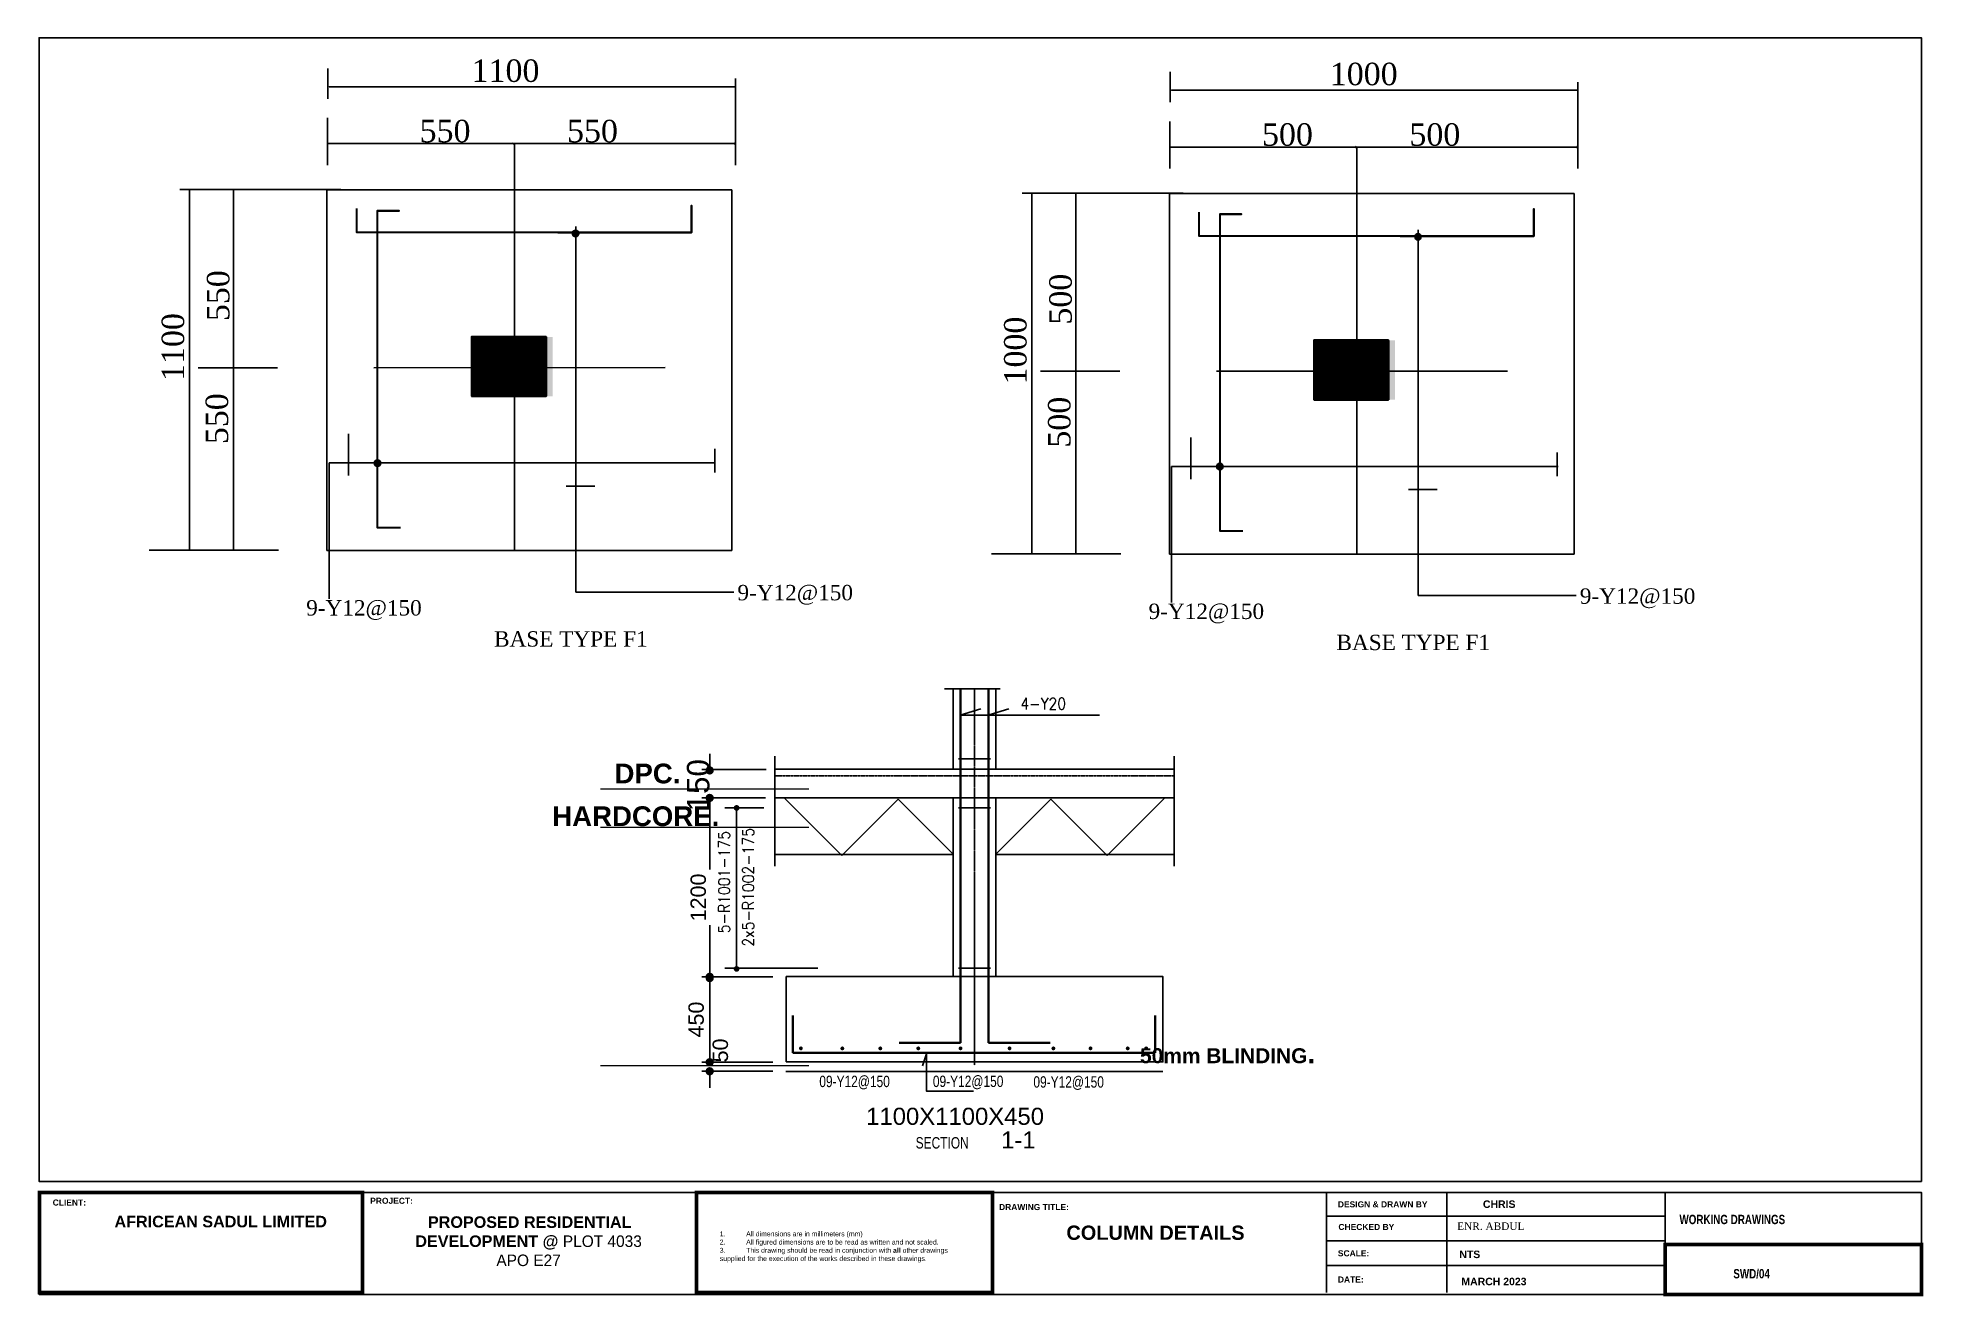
# Model space of a CAD drawing. Header units: inches. Extents: x 23 to 2032867, y 13 to 664695.
# Drawn here: x 1808419 to 1858763, y 347037 to 380648 of the extents above; entities that cross this region are included whole.
import ezdxf

# ---------------------------------------------------------------- set-up
doc = ezdxf.new("R2010")
doc.units = ezdxf.units.IN
doc.header["$MEASUREMENT"] = 0
doc.linetypes.add('CENTER2', pattern=[0.7, 0.5, -0.1, 0, -0.1])
doc.linetypes.add('PHANTOM', pattern=[2.5, 1.25, -0.25, 0.25, -0.25, 0.25, -0.25])
for name, color, linetype in [('03-DIMS', 180, 'Continuous'), ('Annotation - Text', 7, 'Continuous'), ('COLSTR', 5, 'Continuous'), ('COLTX', 7, 'Continuous'), ('dimensions', 1, 'Continuous'), ('F5', 5, 'Continuous'), ('FDNREIN', 5, 'Continuous'), ('FDNTX', 7, 'Continuous'), ('GRIDSTR', 1, 'CENTER2'), ('Text_blocks', 7, 'Continuous')]:
    doc.layers.add(name, color=color, linetype=linetype)
doc.layers.add('Text', color=7, linetype='Continuous', lineweight=25)
doc.styles.add('GENERATED_STYLE_3', font='arialbd.ttf')
doc.styles.add('NEW', font='swisseb.ttf', dxfattribs={"width": 0.75})
doc.styles.add('RCDIM', font='romans.shx', dxfattribs={"width": 0.8})
doc.styles.add('SIMPLEX8', font='simplexd.shx', dxfattribs={"width": 0.8})
doc.styles.get("Standard").update_dxf_attribs({"font": 'arial.ttf'})
doc.dimstyles.new('STANDARD300', dxfattribs={"dimscale": 0, "dimtxt": 600, "dimasz": 220, "dimexe": 20, "dimexo": 20, "dimgap": 150, "dimtad": 1, "dimdec": 0, "dimzin": 0, "dimdsep": 46, "dimtxsty": 'Standard', "dimblk1": 'DOT', "dimblk2": 'DOT', "dimsah": 1, "dimcen": 0, "dimadec": 0, "dimazin": 0, "dimtfac": 1, "dimtdec": 0, "dimtofl": 0, "dimtmove": 2, "dimatfit": 3, "dimldrblk": 'DOT', "dimfxl": 20, "dimtolj": 1, "dimtzin": 0, "dimarcsym": 0})

msp = doc.modelspace()

# ---------------------------------------------------------------- texts
at = {"color": 7, "style": 'NEW', "width": 0.75}
msp.add_text(' WORKING DRAWINGS', height=250, dxfattribs=at).set_placement((1852180.636, 348964.277))
at = {"color": 1, "style": 'NEW', "width": 0.75}
msp.add_text('SWD/04', height=250, dxfattribs=at).set_placement((1853691.618, 347515.439))
at = {"linetype": 'Continuous', "attachment_point": 1}
for s, width, insert, char_height in [('{\\fTimes New Roman|b0|i0|c0|p18;1100}', 1939, (1820002.894, 380067.479), 600), ('{\\fTimes New Roman|b0|i0|c0|p18;1000}', 1939, (1842917.286, 379979.08), 600), ('{\\fTimes New Roman|b0|i0|c0|p18;550}', 2202.62302, (1818615.603, 378454.852), 600), ('{\\fTimes New Roman|b0|i0|c0|p18;550}', 2202.62302, (1822551.603, 378454.852), 600), ('{\\fTimes New Roman|b0|i0|c0|p18;500}', 2202.62302, (1841107.006, 378361.957), 600), ('{\\fTimes New Roman|b0|i0|c0|p18;500}', 2202.62302, (1845043.006, 378361.957), 600), ('{\\fTimes New Roman|b0|i0|c0|p18;9-Y12@150}', 2202.62302, (1827102.103, 366034.479), 410.4), ('{\\fTimes New Roman|b0|i0|c0|p18;9-Y12@150}', 2202.62302, (1815588.103, 365627.979), 410.4), ('{\\fTimes New Roman|b0|i0|c0|p18;9-Y12@150}', 2202.62302, (1838079.506, 365535.084), 410.4), ('{\\fTimes New Roman|b0|i0|c0|p18;9-Y12@150}', 2202.62302, (1849593.506, 365941.584), 410.4), ('{\\fTimes New Roman|b0|i0|c0|p18;BASE TYPE F1}', 5292.21001, (1820604.894, 364797.352), 410.4), ('{\\fTimes New Roman|b0|i0|c0|p18;BASE TYPE F1}', 5292.21001, (1843096.297, 364704.457), 410.4), ('{\\fTimes New Roman|b0|i0|c0|p18;ENR. ABDUL}', 3693.92271, (1846318.741, 349009.82), 200)]:
    msp.add_mtext_dynamic_manual_height_columns(s, width=width, gutter_width=1, heights=[0], dxfattribs=dict(at, insert=insert, char_height=char_height))
at = {"linetype": 'Continuous', "char_height": 600, "attachment_point": 1, "rotation": 90}
for s, insert in [('{\\fTimes New Roman|b0|i0|c0|p18;550}', (1812935.767, 373078.561)), ('{\\fTimes New Roman|b0|i0|c0|p18;500}', (1835427.17, 372985.666)), ('{\\fTimes New Roman|b0|i0|c0|p18;1100}', (1811729.267, 371480.061)), ('{\\fTimes New Roman|b0|i0|c0|p18;1000}', (1834220.67, 371387.166)), ('{\\fTimes New Roman|b0|i0|c0|p18;550}', (1812902.767, 369793.561)), ('{\\fTimes New Roman|b0|i0|c0|p18;500}', (1835394.17, 369700.666))]:
    msp.add_mtext_dynamic_manual_height_columns(s, width=4150.63981, gutter_width=1, heights=[0], dxfattribs=dict(at, insert=insert))
at = {"layer": 'Annotation - Text', "color": 3, "linetype": 'Continuous', "lineweight": 20, "char_height": 308.41305, "width": 6578.13351, "attachment_point": 2, "line_spacing_factor": 0.992596, "style": 'GENERATED_STYLE_3'}
for s, insert in [('\\pi61.34644;AFRICEAN SADUL LIMITED', (1813274.471, 349187.23)), ('\\pi61.34644;PROPOSED RESIDENTIAL DEVELOPMENT @ {\\fStencil|b0|i0|c0|p82;PLOT 4033 APO E27}', (1821525.201, 349173.069))]:
    msp.add_mtext(s, dxfattribs=dict(at, insert=insert))
at = {"layer": 'Annotation - Text', "color": 5, "linetype": 'Continuous', "lineweight": 20, "insert": (1838263.388, 348926.051), "char_height": 380.75686, "width": 5734.55163, "attachment_point": 2, "style": 'GENERATED_STYLE_3'}
msp.add_mtext('COLUMN DETAILS', dxfattribs=at)
at = {"layer": 'COLTX', "color": 0, "style": 'RCDIM', "width": 0.9}
msp.add_text('4-Y20', height=304.2, dxfattribs=at).set_placement((1834656.088, 362712.015))
at = {"layer": 'dimensions', "color": 0, "style": 'RCDIM', "width": 0.9}
for s, p in [('2x5-R1002-175', (1827543.228, 356375.949)), ('5-R1001-175', (1826898.987, 356731.064))]:
    msp.add_text(s, height=304.2, rotation=90, dxfattribs=at).set_placement(p)
at = {"layer": 'F5', "color": 1, "lineweight": -2, "char_height": 161.40513, "width": 2440.2958, "attachment_point": 4}
for s, insert in [('{\\fArial|b1|i0|c0|p34;CLIENT:}', (1808819.055, 349540.136)), ('{\\fArial|b1|i0|c0|p34;PROJECT:}', (1817296.796, 349586.796)), ('{\\fArial|b1|i0|c0|p34;DRAWING TITLE:}', (1834086.815, 349418.894))]:
    msp.add_mtext(s, dxfattribs=dict(at, insert=insert))
at = {"layer": 'F5', "color": 0, "lineweight": -2, "attachment_point": 4}
for s, insert, char_height, width in [('{\\fArial|b1|i0|c0|p34;DESIGN & DRAWN BY}', (1843133.195, 349491.91), 161.40513, 2942.19242), ('{\\fArial|b1|i0|c0|p34;CHRIS}', (1847006.177, 349495.985), 200, 2942.19242), ('{\\fArial|b1|i0|c0|p34;CHECKED BY}', (1843147.784, 348888.151), 161.40513, 2440.2958), ('{\\fArial|b1|i0|c0|p34;SCALE:}', (1843133.195, 348184.897), 161.40513, 2440.2958), ('{\\fArial|b1|i0|c0|p34;NTS}', (1846376.373, 348155.699), 200, 3668.54445), ('{\\fArial|b1|i0|c0|p34;DATE:}', (1843133.195, 347485.794), 161.40513, 2440.2958), ('{\\fArial|b1|i0|c0|p34;MARCH 2023}', (1846431.037, 347431.191), 200, 3594.91605)]:
    msp.add_mtext(s, dxfattribs=dict(at, insert=insert, char_height=char_height, width=width))
at = {"layer": 'F5', "color": 0, "lineweight": -2, "insert": (1826628.702, 348502.353), "char_height": 176.536858, "width": 5375.14343, "attachment_point": 4, "style": 'SIMPLEX8'}
msp.add_mtext('\\pt1.83722;{\\fArial|b1|i0|c0|p34;\\H0.99997x;\\L\\P\\pi-0.97307,l0.97307,t706.14743;\\fArial|b0|i0|c0|p34;\\H0.7476x;\\l1.^IAll dimensions are in millimeters (mm)\\P2.^IAll figured dimensions are to be read as written and not scaled.\\P3.^IThis drawing should be read in conjunction with \\fArial|b1|i0|c0|p34;all\\fArial|b0|i0|c0|p34; other drawings \\P\\pi0,t3.89193;supplied for the execution of the works described in these drawings.}', dxfattribs=at)
at = {"layer": 'FDNREIN', "color": 0}
for s, p in [('1100X1100X450', (1830538.086, 351616.154)), ('1-1', (1834142.212, 350985.003))]:
    msp.add_text(s, height=456.3, dxfattribs=at).set_placement(p)
at = {"layer": 'Text', "color": 0, "width": 0.75}
for s, p in [('09-Y12@150', (1829287.915, 352623.37)), ('09-Y12@150', (1832319.671, 352625.982)), ('09-Y12@150', (1835003.689, 352609.137)), ('SECTION', (1831860.591, 350984.191))]:
    msp.add_text(s, height=304.2, dxfattribs=at).set_placement(p)
at = {"layer": 'Text_blocks', "color": 0, "lineweight": 0, "char_height": 527.34375, "width": 9570.91592, "attachment_point": 2, "style": 'GENERATED_STYLE_3'}
for s, insert in [('{\\fArial Greek|b1|i0|c0|p34;DPC.}', (1824699.073, 361262.212)), ('{\\fArial Greek|b1|i0|c0|p34;HARDCORE.}', (1824387.073, 360122.063)), ('{\\fArial Greek|b1|i0|c0|p34;\\H0.75852x;50mm BLINDING\\H1.3184x;.}', (1840187.961, 353789.592))]:
    msp.add_mtext(s, dxfattribs=dict(at, insert=insert))

# ---------------------------------------------------------------- blocks, each defined once
blk = doc.blocks.new('DOT')
at = {"layer": '03-DIMS', "color": 0, "linetype": 'ByBlock'}
blk.add_line((-0.5, 0), (-1, 0), dxfattribs=at)
at = {"layer": '03-DIMS', "color": 0, "linetype": 'ByBlock', "const_width": 0.5}
blk.add_lwpolyline([(-0.25, 0, 1), (0.25, 0, 1)], format="xyb", close=True, dxfattribs=at)
blk = doc.blocks.new('*D296')
at = {"layer": 'Defpoints', "color": 0, "transparency": 16777216}
for p in [(1826357, 360346), (1826361, 360346), (1826366, 355536)]:
    blk.add_point(p, dxfattribs=at)
at = {"layer": 'dimensions', "color": 0, "lineweight": -2, "transparency": 16777216}
for p, q in [((1826361, 360126), (1826361, 358431)), ((1826377, 360346), (1826381, 360346)), ((1826361, 355756), (1826361, 356945)), ((1826346, 355536), (1826341, 355536))]:
    blk.add_line(p, q, dxfattribs=at)
at = {"layer": 'dimensions', "color": 0, "lineweight": -2, "transparency": 16777216, "xscale": 220, "yscale": 220, "zscale": 220}
for p, rotation in [((1826361, 360346), 90), ((1826361, 355536), 270)]:
    blk.add_blockref('DOT', p, dxfattribs=dict(at, rotation=rotation))
at = {"layer": 'dimensions', "color": 0, "transparency": 16777216, "insert": (1826057, 357688), "char_height": 600, "attachment_point": 5, "rotation": 90}
blk.add_mtext('\\A1;{\\H0.684x;1200}', dxfattribs=at)
blk = doc.blocks.new('_Dot')
at = {"color": 0, "linetype": 'ByBlock', "lineweight": -2}
blk.add_line((-0.5, 0), (-1, 0), dxfattribs=at)
at = {"color": 0, "linetype": 'ByBlock', "const_width": 0.5}
blk.add_lwpolyline([(-0.25, 0, 1), (0.25, 0, 1)], format="xyb", close=True, dxfattribs=at)
blk = doc.blocks.new('*D297')
at = {"layer": 'Defpoints', "color": 0, "transparency": 16777216}
for p in [(1826359, 353288), (1826361, 353288), (1826377, 353047)]:
    blk.add_point(p, dxfattribs=at)
at = {"layer": 'dimensions', "color": 0, "lineweight": -2, "transparency": 16777216}
for p, q in [((1826361, 353508), (1826361, 353728)), ((1826357, 353047), (1826341, 353047)), ((1826379, 353288), (1826381, 353288)), ((1826361, 352827), (1826361, 352607))]:
    blk.add_line(p, q, dxfattribs=at)
at = {"layer": 'dimensions', "color": 0, "lineweight": -2, "transparency": 16777216, "xscale": 220, "yscale": 220, "zscale": 220}
for p, rotation in [((1826361, 353288), 270), ((1826361, 353047), 90)]:
    blk.add_blockref('DOT', p, dxfattribs=dict(at, rotation=rotation))
at = {"layer": 'dimensions', "color": 0, "transparency": 16777216, "insert": (1826647, 353602), "char_height": 600, "attachment_point": 5, "rotation": 90}
blk.add_mtext('\\A1;{\\H0.684x;50}', dxfattribs=at)
blk = doc.blocks.new('*D298')
at = {"layer": 'Defpoints', "color": 0, "transparency": 16777216}
for p in [(1826355, 355569), (1826361, 355569), (1826373, 353288)]:
    blk.add_point(p, dxfattribs=at)
at = {"layer": 'dimensions', "color": 0, "lineweight": -2, "transparency": 16777216}
for p, q in [((1826375, 355569), (1826381, 355569)), ((1826361, 353508), (1826361, 355349)), ((1826353, 353288), (1826341, 353288))]:
    blk.add_line(p, q, dxfattribs=at)
at = {"layer": 'dimensions', "color": 0, "lineweight": -2, "transparency": 16777216, "xscale": 220, "yscale": 220, "zscale": 220}
for p, rotation in [((1826361, 355569), 90), ((1826361, 353288), 270)]:
    blk.add_blockref('DOT', p, dxfattribs=dict(at, rotation=rotation))
at = {"layer": 'dimensions', "color": 0, "transparency": 16777216, "insert": (1826001, 354428), "char_height": 600, "attachment_point": 5, "rotation": 90}
blk.add_mtext('\\A1;{\\H0.684x;450}', dxfattribs=at)
blk = doc.blocks.new('*D299')
at = {"layer": 'Defpoints', "color": 0, "transparency": 16777216}
for p in [(1826350, 361081), (1826361, 361081), (1826360, 360346)]:
    blk.add_point(p, dxfattribs=at)
at = {"layer": 'dimensions', "color": 0, "lineweight": -2, "transparency": 16777216}
for p, q in [((1826361, 361301), (1826361, 361521)), ((1826370, 361081), (1826381, 361081)), ((1826361, 360126), (1826361, 359906)), ((1826380, 360346), (1826381, 360346))]:
    blk.add_line(p, q, dxfattribs=at)
at = {"layer": 'dimensions', "color": 0, "lineweight": -2, "transparency": 16777216, "xscale": 220, "yscale": 220, "zscale": 220}
for p, rotation in [((1826361, 361081), 270), ((1826361, 360346), 90)]:
    blk.add_blockref('DOT', p, dxfattribs=dict(at, rotation=rotation))
at = {"layer": 'dimensions', "color": 0, "transparency": 16777216, "insert": (1826057, 360684), "char_height": 600, "attachment_point": 5, "rotation": 90}
blk.add_mtext('\\A1;150', dxfattribs=at)

# ---------------------------------------------------------------- dimensions: what is measured, and where the dimension line sits
at = {"layer": 'dimensions', "color": 0}
for base, p1, p2, text, picture, middle in [((1826360.717, 361081.199), (1826360.078, 360346.362), (1826350.444, 361081.199), '150', '*D299', (1826056.517, 360684.432)), ((1826360.717, 360346.362), (1826366.134, 355536.455), (1826357.482, 360346.362), '{\\H0.684x;1200}', '*D296', (1826056.517, 357688.074)), ((1826360.717, 353287.733), (1826376.633, 353046.903), (1826358.876, 353287.733), '{\\H0.684x;50}', '*D297', (1826647.224, 353601.898))]:
    dim = msp.add_linear_dim(base=base, p1=p1, p2=p2, angle=90, text=text, dimstyle='STANDARD300', override={"dimscale": 1}, dxfattribs=at)
    dim.commit()
    dim.dimension.update_dxf_attribs({"geometry": picture, "text_midpoint": middle, "dimtype": 160})
dim = msp.add_linear_dim(base=(1826360.717, 355569.233), p1=(1826373.217, 353287.733), p2=(1826354.961, 355569.233), angle=90, text='{\\H0.684x;450}', dimstyle='STANDARD300', override={"dimscale": 1}, dxfattribs=at)
dim.commit()
dim.dimension.update_dxf_attribs({"geometry": '*D298', "text_midpoint": (1826001.178, 354428.483)})

# ---------------------------------------------------------------- hatches: boundary and pattern name
h = msp.add_hatch(color=256)
h.dxf.hatch_style = 1
h.set_gradient(color1=(255, 255, 255), one_color=1, tint=1)
h.paths.add_polyline_path([(1816202.644, 379322.852), (1816202.644, 379337.352), (1816167.144, 379337.352)])
h.paths.add_polyline_path([(1816167.144, 379337.352), (1816202.644, 379337.352), (1816202.644, 379356.352)])
h = msp.add_hatch(color=256)
h.dxf.hatch_style = 1
h.set_gradient(color1=(255, 255, 255), one_color=1, tint=1)
h.paths.add_polyline_path([(1827015.644, 379351.852), (1827015.644, 379337.352), (1827051.144, 379337.352)])
h.paths.add_polyline_path([(1827051.144, 379337.352), (1827015.644, 379337.352), (1827015.644, 379318.352)])
h = msp.add_hatch(color=256)
h.dxf.hatch_style = 1
h.set_gradient(color1=(255, 255, 255), one_color=1, tint=1)
h.paths.add_polyline_path([(1838694.047, 379229.957), (1838694.047, 379244.457), (1838658.547, 379244.457)])
h.paths.add_polyline_path([(1838658.547, 379244.457), (1838694.047, 379244.457), (1838694.047, 379263.457)])
h = msp.add_hatch(color=256)
h.dxf.hatch_style = 1
h.set_gradient(color1=(255, 255, 255), one_color=1, tint=1)
h.paths.add_polyline_path([(1849507.047, 379258.957), (1849507.047, 379244.457), (1849542.547, 379244.457)])
h.paths.add_polyline_path([(1849542.547, 379244.457), (1849507.047, 379244.457), (1849507.047, 379225.457)])
h = msp.add_hatch(color=256)
h.dxf.hatch_style = 1
h.set_gradient(color1=(255, 255, 255), one_color=1, tint=1)
h.paths.add_polyline_path([(1816190.644, 377806.352), (1816190.644, 377820.852), (1816155.144, 377820.852)])
h.paths.add_polyline_path([(1816155.144, 377820.852), (1816190.644, 377820.852), (1816190.644, 377839.852)])
h = msp.add_hatch(color=256)
h.dxf.hatch_style = 1
h.set_gradient(color1=(255, 255, 255), one_color=1, tint=1)
h.paths.add_polyline_path([(1821115.394, 377834.852), (1821115.394, 377820.352), (1821150.894, 377820.352)])
h.paths.add_polyline_path([(1821150.894, 377820.352), (1821115.394, 377820.352), (1821115.394, 377801.352)])
h = msp.add_hatch(color=256)
h.dxf.hatch_style = 1
h.set_gradient(color1=(255, 255, 255), one_color=1, tint=1)
h.paths.add_polyline_path([(1821186.894, 377805.852), (1821186.894, 377820.352), (1821151.394, 377820.352)])
h.paths.add_polyline_path([(1821151.394, 377820.352), (1821186.894, 377820.352), (1821186.894, 377839.352)])
h = msp.add_hatch(color=256)
h.dxf.hatch_style = 1
h.set_gradient(color1=(255, 255, 255), one_color=1, tint=1)
h.paths.add_polyline_path([(1827050.394, 377820.352), (1827014.894, 377834.852), (1827014.894, 377820.352)])
h.paths.add_polyline_path([(1827050.394, 377820.352), (1827014.894, 377820.352), (1827014.894, 377801.352)])
h = msp.add_hatch(color=256)
h.dxf.hatch_style = 1
h.set_gradient(color1=(255, 255, 255), one_color=1, tint=1)
h.paths.add_polyline_path([(1838682.047, 377713.457), (1838682.047, 377727.957), (1838646.547, 377727.957)])
h.paths.add_polyline_path([(1838646.547, 377727.957), (1838682.047, 377727.957), (1838682.047, 377746.957)])
h = msp.add_hatch(color=256)
h.dxf.hatch_style = 1
h.set_gradient(color1=(255, 255, 255), one_color=1, tint=1)
h.paths.add_polyline_path([(1843606.797, 377741.957), (1843606.797, 377727.457), (1843642.297, 377727.457)])
h.paths.add_polyline_path([(1843642.297, 377727.457), (1843606.797, 377727.457), (1843606.797, 377708.457)])
h = msp.add_hatch(color=256)
h.dxf.hatch_style = 1
h.set_gradient(color1=(255, 255, 255), one_color=1, tint=1)
h.paths.add_polyline_path([(1843678.297, 377712.957), (1843678.297, 377727.457), (1843642.797, 377727.457)])
h.paths.add_polyline_path([(1843642.797, 377727.457), (1843678.297, 377727.457), (1843678.297, 377746.457)])
h = msp.add_hatch(color=256)
h.dxf.hatch_style = 1
h.set_gradient(color1=(255, 255, 255), one_color=1, tint=1)
h.paths.add_polyline_path([(1849541.797, 377727.457), (1849506.297, 377741.957), (1849506.297, 377727.457)])
h.paths.add_polyline_path([(1849541.797, 377727.457), (1849506.297, 377727.457), (1849506.297, 377708.457)])
h = msp.add_hatch(color=256)
h.dxf.hatch_style = 1
h.set_gradient(color1=(255, 255, 255), one_color=1, tint=1)
h.paths.add_polyline_path([(1822777.394, 375507.781), (1822777.394, 375426.352), (1822866.776, 375426.352, 0.410808213)])
h.paths.add_polyline_path([(1822866.894, 375421.852, 0.013088119), (1822866.776, 375426.352), (1822777.394, 375426.352), (1822777.394, 375335.923, 0.42618782)])
h.paths.add_polyline_path([(1822777.394, 375426.352), (1822695.012, 375426.352, 0.013088119), (1822694.894, 375421.852, 0.402339841), (1822777.394, 375335.923)])
h.paths.add_polyline_path([(1822777.394, 375507.781, 0.387212709), (1822695.012, 375426.352), (1822777.394, 375426.352)])
h = msp.add_hatch(color=256)
h.dxf.hatch_style = 1
h.set_gradient(color1=(255, 255, 255), one_color=1, tint=1)
h.paths.add_polyline_path([(1845268.797, 375414.886), (1845268.797, 375333.457), (1845358.179, 375333.457, 0.410808213)])
h.paths.add_polyline_path([(1845358.297, 375328.957, 0.013088119), (1845358.179, 375333.457), (1845268.797, 375333.457), (1845268.797, 375243.028, 0.42618782)])
h.paths.add_polyline_path([(1845268.797, 375333.457), (1845186.415, 375333.457, 0.013088119), (1845186.297, 375328.957, 0.402339841), (1845268.797, 375243.028)])
h.paths.add_polyline_path([(1845268.797, 375414.886, 0.387212709), (1845186.415, 375333.457), (1845268.797, 375333.457)])
at = {"linetype": 'CENTER2', "lineweight": 35}
h = msp.add_hatch(dxfattribs=at)
h.set_pattern_fill('_USER', color=256, style=0, pattern_type=0)
h.set_pattern_definition([(0, (997517.4982, 161040.3437), (0, 1), [])])
h.paths.add_polyline_path([(1821995.894, 371860.568), (1820993.281, 371860.568), (1820993.281, 371071.352), (1821995.894, 371071.352)])
h.paths.add_polyline_path([(1820993.281, 372672.088), (1820003.05, 372672.088), (1820003.05, 371860.568), (1820993.281, 371860.568)])
h.paths.add_polyline_path([(1821995.894, 372672.088), (1820993.281, 372672.088), (1820993.281, 371860.568), (1821995.894, 371860.568)])
h.paths.add_polyline_path([(1820993.281, 371860.568), (1820003.05, 371860.568), (1820003.05, 371071.352), (1820993.281, 371071.352)])
at = {"lineweight": 35}
h = msp.add_hatch(color=256, dxfattribs=at)
h.dxf.hatch_style = 1
h.set_gradient(color1=(255, 255, 255), one_color=1, tint=1)
h.paths.add_polyline_path([(1822165.894, 371071.352), (1822165.894, 372655.352), (1820226.394, 372655.352), (1820226.394, 371071.352)])
at = {"linetype": 'CENTER2', "lineweight": 35}
h = msp.add_hatch(dxfattribs=at)
h.set_pattern_fill('_USER', color=256, style=0, pattern_type=0)
h.set_pattern_definition([(0, (1020008.901, 160947.4488), (0, 1), [])])
h.paths.add_polyline_path([(1844487.297, 371767.673), (1843484.684, 371767.673), (1843484.684, 370978.457), (1844487.297, 370978.457)])
h.paths.add_polyline_path([(1843484.684, 372579.193), (1842494.453, 372579.193), (1842494.453, 371767.673), (1843484.684, 371767.673)])
h.paths.add_polyline_path([(1844487.297, 372579.193), (1843484.684, 372579.193), (1843484.684, 371767.673), (1844487.297, 371767.673)])
h.paths.add_polyline_path([(1843484.684, 371767.673), (1842494.453, 371767.673), (1842494.453, 370978.457), (1843484.684, 370978.457)])
at = {"lineweight": 35}
h = msp.add_hatch(color=256, dxfattribs=at)
h.dxf.hatch_style = 1
h.set_gradient(color1=(255, 255, 255), one_color=1, tint=1)
h.paths.add_polyline_path([(1844657.297, 370978.457), (1844657.297, 372562.457), (1842717.797, 372562.457), (1842717.797, 370978.457)])
h = msp.add_hatch(color=256)
h.dxf.hatch_style = 1
h.set_gradient(color1=(255, 255, 255), one_color=1, tint=1)
h.paths.add_polyline_path([(1817486.894, 369372.781), (1817486.894, 369291.352), (1817576.276, 369291.352, 0.410808213)])
h.paths.add_polyline_path([(1817576.394, 369286.852, 0.013088119), (1817576.276, 369291.352), (1817486.894, 369291.352), (1817486.894, 369200.923, 0.42618782)])
h.paths.add_polyline_path([(1817486.894, 369291.352), (1817404.512, 369291.352, 0.013088119), (1817404.394, 369286.852, 0.402339841), (1817486.894, 369200.923)])
h.paths.add_polyline_path([(1817486.894, 369372.781, 0.387212709), (1817404.512, 369291.352), (1817486.894, 369291.352)])
h = msp.add_hatch(color=256)
h.dxf.hatch_style = 1
h.set_gradient(color1=(255, 255, 255), one_color=1, tint=1)
h.paths.add_polyline_path([(1839978.297, 369279.886), (1839978.297, 369198.457), (1840067.679, 369198.457, 0.410808213)])
h.paths.add_polyline_path([(1840067.797, 369193.957, 0.013088119), (1840067.679, 369198.457), (1839978.297, 369198.457), (1839978.297, 369108.028, 0.42618782)])
h.paths.add_polyline_path([(1839978.297, 369198.457), (1839895.915, 369198.457, 0.013088119), (1839895.797, 369193.957, 0.402339841), (1839978.297, 369108.028)])
h.paths.add_polyline_path([(1839978.297, 369279.886, 0.387212709), (1839895.915, 369198.457), (1839978.297, 369198.457)])

# ---------------------------------------------------------------- linework, layer by layer
for p, q in [((1816167.394, 379828.102), (1816167.394, 379016.852)), ((1838658.797, 379735.207), (1838658.797, 378923.957)), ((1816196.894, 379337.352), (1827037.394, 379337.352)), ((1827051.894, 379556.227), (1827051.894, 378473.102)), ((1838688.297, 379244.457), (1849528.797, 379244.457)), ((1849543.297, 379463.332), (1849543.297, 378380.207)), ((1816155.894, 378505.852), (1816155.894, 377246.352)), ((1827051.894, 378505.852), (1827051.894, 377246.352)), ((1838647.297, 378412.957), (1838647.297, 377153.457)), ((1849543.297, 378412.957), (1849543.297, 377153.457)), ((1816185.394, 377820.352), (1827050.394, 377820.352)), ((1821105.394, 377835.352), (1821140.894, 377820.852)), ((1821150.894, 377820.352), (1821115.394, 377801.352)), ((1821151.394, 377820.352), (1821151.394, 366950.852)), ((1827014.894, 377834.852), (1827050.394, 377820.352)), ((1827050.394, 377820.352), (1827014.894, 377801.352)), ((1838676.797, 377727.457), (1849541.797, 377727.457)), ((1843596.797, 377742.457), (1843632.297, 377727.957)), ((1843642.297, 377727.457), (1843606.797, 377708.457)), ((1843642.797, 377727.457), (1843642.797, 366857.957)), ((1849506.297, 377741.957), (1849541.797, 377727.457)), ((1849541.797, 377727.457), (1849506.297, 377708.457)), ((1816510.394, 376591.352), (1812213.894, 376591.352)), ((1812471.394, 376591.352), (1812471.394, 366958.352)), ((1813643.894, 376591.352), (1813643.894, 366958.352)), ((1816142.394, 376584.352), (1826950.894, 376584.352)), ((1816142.394, 376584.352), (1816142.394, 366950.852)), ((1826950.894, 376584.352), (1826950.894, 366950.852)), ((1839001.797, 376498.457), (1834705.297, 376498.457)), ((1834962.797, 376498.457), (1834962.797, 366865.457)), ((1836135.297, 376498.457), (1836135.297, 366865.457)), ((1838633.797, 376491.457), (1849442.297, 376491.457)), ((1838633.797, 376491.457), (1838633.797, 366857.957)), ((1849442.297, 376491.457), (1849442.297, 366857.957)), ((1822785.394, 375606.352), (1822785.394, 365844.852)), ((1845276.797, 375513.457), (1845276.797, 365751.957)), ((1812702.767, 371832.008), (1814823.894, 371832.444)), ((1817397.645, 371833.494), (1825173.394, 371836.852)), ((1835194.17, 371739.113), (1837315.297, 371739.549)), ((1839889.048, 371740.599), (1847664.797, 371743.957)), ((1816715.394, 370066.852), (1816715.394, 368952.352)), ((1826500.394, 369664.352), (1826500.394, 369032.852)), ((1839206.797, 369973.957), (1839206.797, 368859.457)), ((1848991.797, 369571.457), (1848991.797, 368939.957)), ((1826520.394, 369291.352), (1816202.394, 369291.352)), ((1816202.394, 369291.352), (1816202.394, 365660.352)), ((1849011.797, 369198.457), (1838693.797, 369198.457)), ((1838693.797, 369198.457), (1838693.797, 365567.457)), ((1822530.894, 368675.852), (1823296.394, 368675.852)), ((1845022.297, 368582.957), (1845787.797, 368582.957)), ((1814846.394, 366958.352), (1811393.394, 366958.352)), ((1816142.394, 366950.852), (1826950.894, 366950.852)), ((1837337.797, 366865.457), (1833884.797, 366865.457)), ((1838633.797, 366857.957), (1849442.297, 366857.957)), ((1822785.394, 365844.852), (1827003.894, 365844.852)), ((1845276.797, 365751.957), (1849495.297, 365751.957)), ((1833908.7, 349811.177), (1858714.437, 349811.177)), ((1851869.858, 348418.862), (1851869.858, 349811.177)), ((1842830.388, 349177.59), (1851869.858, 349177.59)), ((1808468.322, 347135.357), (1808468.322, 348724.322)), ((1842830.388, 348517.875), (1851869.858, 348517.875)), ((1842830.388, 347858.16), (1851869.858, 347858.16)), ((1813288.973, 347135.357), (1817090.839, 347135.357)), ((1830833.178, 347135.357), (1833908.7, 347135.357))]:
    msp.add_line(p, q)
for p, q in [((1821995.894, 372655.352), (1821995.894, 371071.352)), ((1844487.297, 372562.457), (1844487.297, 370978.457))]:
    msp.add_line(p, q, dxfattribs=at)
at = {"color": 0, "lineweight": 0}
for p, q in [((1829012.096, 360582.698), (1823448.513, 360582.698)), ((1829012.096, 359556.31), (1823448.513, 359556.31)), ((1829012.096, 353189.761), (1823448.513, 353189.761))]:
    msp.add_line(p, q, dxfattribs=at)
at = {"lineweight": 9}
msp.add_line((1817090.839, 349811.177), (1826012.527, 349811.177), dxfattribs=at)
at = {"lineweight": 30}
for points in [[(1822306.894, 375444.852), (1825875.394, 375444.852), (1825874.394, 376168.352), (1825875.394, 375444.852), (1816939.894, 375444.852), (1816939.894, 376082.352)], [(1844798.297, 375351.957), (1848366.797, 375351.957), (1848365.797, 376075.457), (1848366.797, 375351.957), (1839431.297, 375351.957), (1839431.297, 375989.457)], [(1817486.894, 376027.852), (1818071.394, 376028.352), (1817486.894, 376027.852), (1817486.894, 367571.352), (1818105.394, 367571.352)], [(1839978.297, 375934.957), (1840562.797, 375935.457), (1839978.297, 375934.957), (1839978.297, 367478.457), (1840596.797, 367478.457)]]:
    msp.add_lwpolyline(points, dxfattribs=at)
at = {"linetype": 'Continuous'}
for points in [[(1821995.894, 372672.088), (1820003.05, 372672.088), (1820003.05, 371071.352), (1821995.894, 371071.352)], [(1844487.297, 372579.193), (1842494.453, 372579.193), (1842494.453, 370978.457), (1844487.297, 370978.457)]]:
    msp.add_lwpolyline(points, close=True, dxfattribs=at)
at = {"lineweight": 35}
for points in [[(1821995.894, 371071.352), (1820226.394, 371071.352), (1820226.394, 372655.352), (1821995.894, 372655.352)], [(1844487.297, 370978.457), (1842717.797, 370978.457), (1842717.797, 372562.457), (1844487.297, 372562.457)]]:
    msp.add_lwpolyline(points, dxfattribs=at)
at = {"const_width": 97.977}
for points in [[(1808468.322, 349811.177), (1817090.839, 349811.177), (1817090.839, 347135.357), (1808468.322, 347135.357)], [(1826012.527, 349811.177), (1833908.7, 349811.177), (1833908.7, 347135.357), (1826012.527, 347135.357)], [(1851869.858, 348418.862), (1858714.437, 348418.862), (1858714.437, 347086.368), (1851869.858, 347086.368)]]:
    msp.add_lwpolyline(points, close=True, dxfattribs=at)
msp.add_lwpolyline([(1858714.437, 347086.368), (1808455.236, 347086.368), (1808468.322, 349811.177), (1858714.437, 349811.177)], close=True)
for centre in [(1822780.894, 375421.852), (1845272.297, 375328.957), (1817490.394, 369286.852), (1839981.797, 369193.957)]:
    msp.add_circle(centre, 86)
at = {"layer": 'COLSTR', "color": 0}
msp.add_line((1833057.751, 362362.444), (1833057.751, 363053.398), dxfattribs=at)
at = {"layer": 'COLTX', "color": 0}
msp.add_line((1833820.269, 362567.284), (1834346.377, 362724.771), dxfattribs=at)
msp.add_lwpolyline([(1836768.235, 362552.514), (1833050.832, 362552.514), (1833604.644, 362722.51)], dxfattribs=at)
at = {"layer": 'dimensions', "color": 0}
for p, q in [((1826147.954, 361106.862), (1827872.136, 361106.862)), ((1826147.954, 360346.362), (1827849.273, 360346.362)), ((1826766.103, 360084.742), (1827803.548, 360084.742)), ((1827079.682, 355795.578), (1827079.682, 360094.089)), ((1826147.954, 355569.233), (1828047.771, 355569.233)), ((1826766.103, 355800.828), (1829249.474, 355800.828)), ((1826147.954, 353287.733), (1828047.771, 353287.733)), ((1826147.954, 353046.517), (1828047.771, 353046.517))]:
    msp.add_line(p, q, dxfattribs=at)
at = {"layer": 'dimensions', "color": 7}
msp.add_lwpolyline([(1858714.437, 350103.911), (1808455.236, 350103.911), (1808455.236, 380647.782), (1858714.437, 380647.782)], close=True, dxfattribs=at)
at = {"layer": 'dimensions', "color": 0, "const_width": 76.05}
for points in [[(1827041.657, 360079.005, 1), (1827117.707, 360079.005, 1)], [(1827041.657, 355780.493, 1), (1827117.707, 355780.493, 1)]]:
    msp.add_lwpolyline(points, format="xyb", close=True, dxfattribs=at)
at = {"layer": 'F5', "color": 0, "lineweight": -2}
for p, q in [((1842830.388, 347135.357), (1842830.388, 349811.177)), ((1846046.158, 349811.177), (1846046.158, 347135.357))]:
    msp.add_line(p, q, dxfattribs=at)
at = {"layer": 'FDNREIN', "color": 0, "lineweight": 40}
for p, q in [((1833057.751, 363262.814), (1833057.751, 353804.921)), ((1833808.595, 363262.862), (1833808.595, 353804.968)), ((1828584.866, 354540.012), (1828584.866, 353539.731)), ((1838252.19, 354540.012), (1838252.19, 353539.731)), ((1828584.866, 353539.731), (1838252.19, 353539.731)), ((1831419.149, 353804.921), (1833057.751, 353804.921)), ((1833808.595, 353804.968), (1835447.197, 353804.968))]:
    msp.add_line(p, q, dxfattribs=at)
at = {"layer": 'FDNREIN', "color": 0, "linetype": 'PHANTOM'}
msp.add_line((1828098.016, 360938.695), (1838762.837, 360938.695), dxfattribs=at)
at = {"layer": 'FDNTX', "color": 0}
for p, q in [((1832628.025, 363262.862), (1834112.884, 363262.862)), ((1832857.827, 361112.661), (1832857.827, 363262.862)), ((1833998.577, 361112.661), (1833998.577, 363262.862)), ((1828098.016, 361459.89), (1828098.016, 358524.731)), ((1838762.837, 361112.661), (1828098.016, 361112.661)), ((1833003.212, 361391.832), (1833858.05, 361391.832)), ((1833998.577, 361112.661), (1833998.577, 361151.49)), ((1838762.837, 361459.89), (1838762.837, 358524.731)), ((1838762.837, 360352.161), (1828098.016, 360352.161)), ((1829891.889, 358811.866), (1828350.24, 360352.161)), ((1831392.693, 360311.349), (1829891.889, 358811.866)), ((1832861.567, 358843.769), (1831392.693, 360311.349)), ((1832857.827, 355576.507), (1832857.827, 360352.161)), ((1833003.212, 360080.194), (1833858.05, 360080.194)), ((1833998.577, 355576.507), (1833998.577, 360352.161)), ((1833999.285, 358843.769), (1835468.16, 360311.349)), ((1835468.16, 360311.349), (1836968.964, 358811.866)), ((1836968.964, 358811.866), (1838510.613, 360352.161)), ((1828098.016, 358831.161), (1832862.276, 358831.161)), ((1838762.837, 358831.161), (1833998.577, 358831.161)), ((1833003.212, 355800.876), (1833858.05, 355800.876)), ((1828396.774, 353041.507), (1838456.324, 353041.507))]:
    msp.add_line(p, q, dxfattribs=at)
msp.add_lwpolyline([(1828403.791, 353295.007), (1838462.802, 353295.007), (1838462.802, 355576.507), (1828403.791, 355576.507)], close=True, dxfattribs=at)
at = {"layer": 'FDNTX', "color": 0, "const_width": 50.7}
for points in [[(1828770.608, 353658.153, 1), (1828821.308, 353658.153, 1)], [(1829877.111, 353658.153, 1), (1829927.811, 353658.153, 1)], [(1830891.111, 353658.153, 1), (1830941.811, 353658.153, 1)], [(1831905.111, 353658.153, 1), (1831955.811, 353658.153, 1)], [(1833032.647, 353658.153, 1), (1833083.347, 353658.153, 1)], [(1834342.491, 353658.153, 1), (1834393.191, 353658.153, 1)], [(1835511.64, 353658.153, 1), (1835562.34, 353658.153, 1)], [(1836503.894, 353658.153, 1), (1836554.594, 353658.153, 1)], [(1837496.135, 353658.153, 1), (1837546.835, 353658.153, 1)], [(1837989.111, 353658.153, 1), (1838039.811, 353658.153, 1)]]:
    msp.add_lwpolyline(points, format="xyb", close=True, dxfattribs=at)
at = {"layer": 'GRIDSTR', "color": 0}
msp.add_line((1833428.202, 353211.707), (1833428.202, 363262.862), dxfattribs=at)
at = {"layer": 'Text', "color": 0}
msp.add_lwpolyline([(1833402.353, 352513.942), (1832153.494, 352513.942), (1832153.494, 353516.22), (1832046.392, 353195.64)], dxfattribs=at)

msp.set_redraw_order([(e.dxf.handle, doc.entitydb.next_handle()) for e in msp.query("TEXT MTEXT ATTDEF DIMENSION ARC_DIMENSION")])  # texts and dimensions are drawn at this point

doc.saveas('drawing.dxf')
